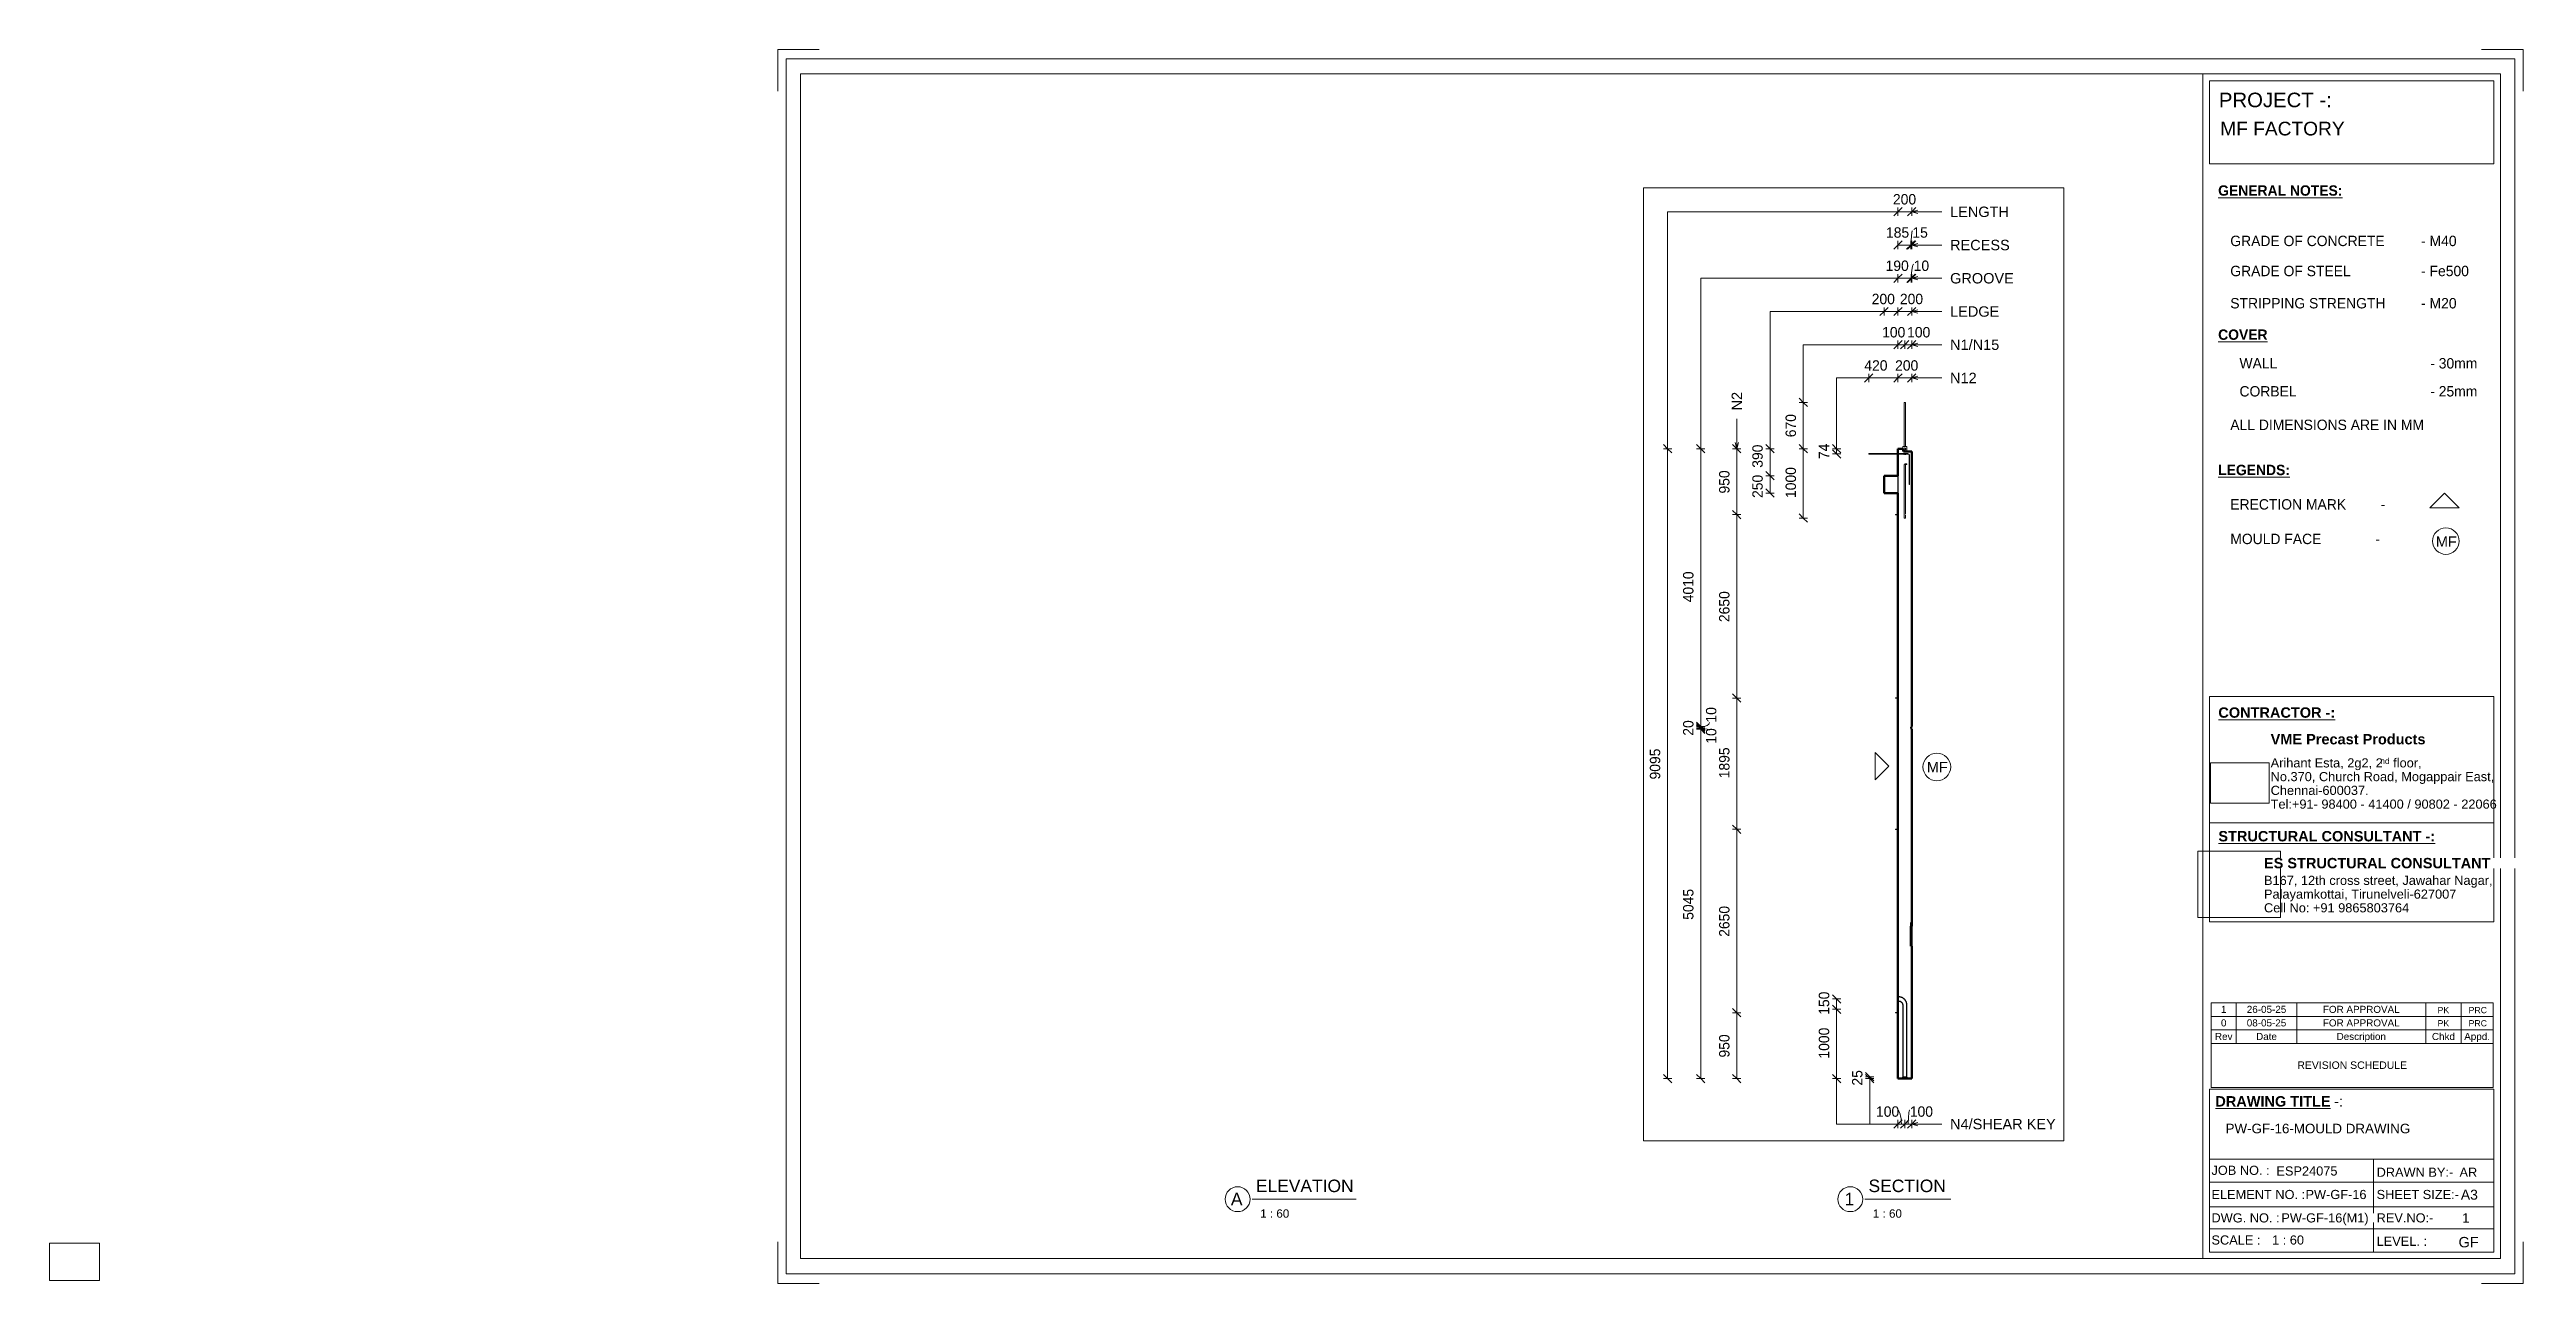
# Paper-space layout 'Layout1' of a CAD drawing. Header units: millimetres. Extents: x 0 to 596, y -1 to 296.
# The model-space entities are those that its viewports show. They can reach past a viewport. Long polylines and large blocks are cut down to what shows.
import ezdxf

# ---------------------------------------------------------------- set-up
doc = ezdxf.new("R2010")
doc.units = ezdxf.units.MM
doc.linetypes.add('Dash', pattern=[6.36, 3.18, -3.18])
for name, color, linetype, lineweight in [('A-ANNO-DIMS', 211, 'Continuous', 9), ('A-ANNO-DIMS-60', 211, 'Continuous', 9), ('A-DETL-MBND', 5, 'Continuous', 18), ('A-DETL-THIN', 151, 'Continuous', 18), ('A-GENM', 13, 'Continuous', 18), ('A-WALL', 113, 'Continuous', 25), ('A-WALL-HDLN', 110, 'Dash', 25), ('G-ANNO-SCHD', 231, 'Continuous', 9), ('G-ANNO-TEXT', 231, 'Continuous', 9), ('G-ANNO-TTLB', 6, 'Continuous', 9), ('G-ANNO-TTLB-MEDM', 33, 'Continuous', 9), ('G-ANNO-TTLB-THIN', 151, 'Continuous', 9), ('S-BEAM', 12, 'Continuous', 18), ('S-RBAR', 171, 'Continuous', 18)]:
    doc.layers.add(name, color=color, linetype=linetype, lineweight=lineweight)
doc.layers.add('G-ANNO-NPLT', color=191, linetype='Continuous')
doc.styles.add('Arial_1', font='arial.ttf', dxfattribs={"height": 150})
doc.styles.add('Arial_10', font='arial.ttf', dxfattribs={"height": 2.3})
doc.styles.add('Arial_11', font='arial.ttf', dxfattribs={"height": 1.8})
doc.styles.add('Arial_12', font='arial.ttf', dxfattribs={"height": 1.7})
doc.styles.add('Arial_13', font='arial.ttf', dxfattribs={"height": 2})
doc.styles.add('Arial_14', font='arial.ttf', dxfattribs={"height": 3})
doc.styles.add('Arial_15', font='arial.ttf', dxfattribs={"height": 1.5})
doc.styles.add('Arial_3', font='arial.ttf', dxfattribs={"height": 3.5})
doc.styles.add('Arial_4', font='arial.ttf', dxfattribs={"height": 2.2})
doc.styles.add('Arial_5', font='arial.ttf', dxfattribs={"height": 2.4})
doc.styles.add('Arial_6', font='arial.ttf', dxfattribs={"height": 2.5})
doc.styles.add('Arial_7', font='arial.ttf', dxfattribs={"height": 1.42976})
doc.styles.add('Arial_8', font='arial.ttf', dxfattribs={"height": 2.25})
doc.styles.add('Arial_9', font='arial.ttf', dxfattribs={"height": 3.3})
doc.styles.add('Arial_B', font='arialbd.ttf', dxfattribs={"height": 2.5})
doc.styles.add('Nirmala UI Semilight', font='NirmalaS.ttf', dxfattribs={"height": 150})
doc.styles.add('Nirmala UI Semilight_1', font='NirmalaS.ttf', dxfattribs={"height": 2.5})
doc.styles.add('Nirmala UI Semilight_B', font='', dxfattribs={"height": 2.5})
doc.styles.get('Nirmala UI Semilight_B').set_extended_font_data('Nirmala UI Semilight', bold=True)
doc.dimstyles.new('Arrow_Filled_-_2_5_NI_UI', dxfattribs={"dimscale": 304.8, "dimtxt": 157.104592, "dimasz": 0.393701, "dimexe": 0.19685, "dimexo": 0.0625, "dimgap": 0.19685, "dimtad": 1, "dimdec": 4, "dimzin": 0, "dimdsep": 46, "dimtxsty": 'Nirmala UI Semilight', "dimblk1": 'OBLIQUE', "dimblk2": 'OBLIQUE', "dimsah": 1, "dimcen": 0.09, "dimazin": 0, "dimtfac": 1, "dimtdec": 4, "dimtix": 1, "dimtmove": 2, "dimatfit": 3, "dimfxl": 0.19685, "dimfxlon": 1, "dimtvp": 1, "dimtolj": 1, "dimtzin": 0, "dimarcsym": 2})
doc.dimstyles.new('Arrow_Filled_-_2_5_NI_UI_1', dxfattribs={"dimscale": 304.8, "dimtxt": 157.104592, "dimasz": 0.393701, "dimexe": 0.19685, "dimexo": 0.0625, "dimgap": 0.19685, "dimtad": 1, "dimdec": 4, "dimzin": 0, "dimdsep": 46, "dimtxsty": 'Nirmala UI Semilight', "dimblk1": 'OBLIQUE', "dimblk2": 'OBLIQUE', "dimsah": 1, "dimcen": 0.09, "dimazin": 0, "dimtfac": 1, "dimtdec": 4, "dimtix": 1, "dimtmove": 0, "dimatfit": 3, "dimfxl": 0.19685, "dimfxlon": 1, "dimtvp": 1, "dimtolj": 1, "dimtzin": 0, "dimarcsym": 2})
doc.dimstyles.new('Arrow_Filled_-_2_5_NI_UI_2', dxfattribs={"dimscale": 304.8, "dimtxt": 157.104592, "dimasz": 0.393701, "dimexe": 0.19685, "dimexo": 0.0625, "dimgap": 0.19685, "dimtad": 1, "dimdec": 4, "dimzin": 0, "dimdsep": 46, "dimtxsty": 'Nirmala UI Semilight', "dimblk1": 'OBLIQUE', "dimblk2": 'OBLIQUE', "dimsah": 1, "dimcen": 0.09, "dimazin": 0, "dimtfac": 1, "dimtdec": 4, "dimtix": 1, "dimtmove": 1, "dimatfit": 3, "dimfxl": 0.19685, "dimfxlon": 1, "dimtvp": 1, "dimtolj": 1, "dimtzin": 0, "dimarcsym": 2})
picture_1 = doc.add_image_def('image1.jpg', size_in_pixel=(996, 686))
picture_2 = doc.add_image_def('image2.jpg', size_in_pixel=(1600, 1280))

psp = doc.layouts.get("Layout1")

msp = doc.modelspace()

# ---------------------------------------------------------------- texts
at = {"layer": 'G-ANNO-TEXT', "color": 7, "char_height": 150, "attachment_point": 1, "style": 'Arial_1'}
for s, insert, width in [('LENGTH', (2543.96837, 11197.15425), 1029.36675), ('RECESS', (2543.96837, 10717.15425), 1038.987), ('GROOVE', (2543.96837, 10237.15425), 1111.138875), ('LEDGE', (2543.96837, 9757.15425), 856.20225), ('N1/N15', (2543.96837, 9277.15425), 856.20225), ('N12', (2543.96837, 8797.15425), 461.772), ('MF', (2208.18903, 3177.85932), 360.759375), ('N4/SHEAR KEY', (2543.96837, -1977.19913), 1842.277875)]:
    msp.add_mtext(s, dxfattribs=dict(at, insert=insert, width=width))
at = {"layer": 'G-ANNO-TEXT', "color": 7, "insert": (-610.37333, 8253.28955), "char_height": 150, "width": 322.278375, "attachment_point": 1, "rotation": 90, "style": 'Arial_1'}
msp.add_mtext('N2', dxfattribs=at)

# ---------------------------------------------------------------- blocks, each defined once
blk = doc.blocks.new('ES-Landscape-A3 - ES-Landscape-A3-502445-PW-GF-16-MOULD DRAWING')
at = {"layer": 'G-ANNO-TTLB'}
for p, q in [((175.24, 296.27), (185.24, 296.27)), ((175.24, 296.27), (175.24, 286.27)), ((595.24, 296.27), (585.24, 296.27)), ((595.24, 296.27), (595.24, 286.27)), ((519.77, 140.54), (588.2, 140.54)), ((519.77, 86.33), (519.77, 140.54)), ((588.2, 86.33), (588.2, 140.54)), ((519.77, 110.14), (588.2, 110.14)), ((519.77, 6.78), (519.77, 46.03)), ((588.2, 6.78), (588.2, 46.03)), ((559.23, 29.2), (559.23, 6.78)), ((175.24, -0.73), (175.24, 9.27)), ((595.24, -0.73), (595.24, 9.27)), ((175.24, -0.73), (185.24, -0.73)), ((595.24, -0.73), (585.24, -0.73))]:
    blk.add_line(p, q, dxfattribs=at)
at = {"layer": 'G-ANNO-TTLB-MEDM'}
for p, q in [((180.73, 290.44), (180.73, 5.31)), ((180.73, 290.44), (589.79, 290.44)), ((518.17, 290.44), (518.17, 5.31)), ((519.77, 268.77), (519.77, 288.77)), ((519.77, 288.77), (588.2, 288.77)), ((588.2, 288.77), (588.2, 268.77)), ((589.79, 290.44), (589.79, 5.31)), ((588.2, 268.77), (519.77, 268.77)), ((519.77, 86.33), (588.2, 86.33)), ((519.77, 6.78), (588.2, 6.78)), ((180.73, 5.31), (589.79, 5.31))]:
    blk.add_line(p, q, dxfattribs=at)
at = {"layer": 'G-ANNO-TTLB-THIN'}
for p, q in [((177.29, 294.03), (177.29, 1.56)), ((593.23, 294.03), (177.29, 294.03)), ((593.23, 1.56), (593.23, 294.03)), ((519.77, 46.03), (588.2, 46.03)), ((519.77, 29.2), (588.2, 29.2)), ((519.77, 23.64), (588.2, 23.64)), ((519.77, 17.68), (588.2, 17.68)), ((519.77, 12.43), (588.2, 12.43)), ((177.29, 1.56), (593.23, 1.56))]:
    blk.add_line(p, q, dxfattribs=at)
at = {"layer": 'G-ANNO-TTLB', "insert": (534.5, 131.53), "char_height": 2.5, "width": 45.135, "attachment_point": 1, "style": 'Arial_B', "bg_fill": 3, "box_fill_scale": 0, "bg_fill_color": 256, "bg_fill_true_color": 3254780160, "bg_fill_transparency": 256}
blk.add_mtext('VME Precast Products', dxfattribs=at)
at = {"layer": 'G-ANNO-TTLB', "attachment_point": 1}
for s, insert, char_height, width, style in [('Arihant Esta, 2g2, 2', (534.5, 125.68), 2.2, 31.9873, 'Arial_4'), ('nd', (560.89, 125.72), 1.43, 2.7257, 'Arial_7'), (' floor,', (563.14, 125.68), 2.2, 9.1392, 'Arial_4'), ('No.370, Church Road, Mogappair East,', (534.5, 122.37), 2.2, 63.4135, 'Arial_4'), ('Tel:+91- 98400 - 41400 / 90802 - 22066 ', (534.5, 115.75), 2.2, 65.2574, 'Arial_4'), ('Chennai-600037.', (534.5, 119.06), 2.2, 27.6582, 'Arial_4'), ('Cell No: +91 9865803764', (532.9, 90.79), 2.2, 41.0464, 'Arial_4'), ('Palayamkottai, Tirunelveli-627007', (532.9, 94.09), 2.2, 54.4346, 'Arial_4'), ('JOB NO. :', (520.26, 27.61), 2.2, 16.5949, 'Arial_4'), ('DRAWN BY:-', (560, 27.14), 2.2, 21.7257, 'Arial_4'), ('ELEMENT NO. :', (520.26, 21.79), 2.2, 26.5359, 'Arial_4'), ('SHEET SIZE:-', (560, 21.79), 2.2, 23.2489, 'Arial_4'), ('DWG. NO. :', (520.26, 16.16), 2.2, 19.481, 'Arial_4'), ('REV.NO:-', (560, 16.16), 2.2, 16.0338, 'Arial_4'), ('SCALE :', (520.26, 10.84), 2.2, 13.8692, 'Arial_4'), ('LEVEL. :', (560, 10.53), 2.2, 14.3502, 'Arial_4')]:
    blk.add_mtext(s, dxfattribs=dict(at, insert=insert, char_height=char_height, width=width, style=style))
at = {"layer": 'G-ANNO-TTLB'}
image = blk.add_image(picture_1, insert=(520, 114.84), size_in_units=(14.11, 9.72), dxfattribs=at)
image.dxf.flags = 7
image = blk.add_image(picture_2, insert=(516.95, 87.39), size_in_units=(19.92, 15.93), dxfattribs=at)
image.dxf.flags = 7
at = {"layer": 'G-ANNO-TTLB', "attachment_point": 1, "bg_fill": 3, "box_fill_scale": 0, "bg_fill_color": 256, "bg_fill_true_color": 3254780160, "bg_fill_transparency": 256}
for s, insert, char_height, width, style in [('PROJECT -:', (522.05, 285.89), 3.5, 33.3502, 'Arial_3'), ('\\LCONTRACTOR -:', (521.92, 137.94), 2.5, 33.9114, 'Arial_B'), ('\\LSTRUCTURAL CONSULTANT -:', (521.92, 108.18), 2.5, 62.8523, 'Arial_B'), ('ES STRUCTURAL CONSULTANT', (532.9, 101.7), 2.5, 65.6582, 'Arial_B'), ('\\LDRAWING TITLE', (521.19, 44.36), 2.5, 33.4304, 'Arial_B'), ('A3', (580.27, 21.84), 2.4, 4.9705, 'Arial_5')]:
    blk.add_mtext(s, dxfattribs=dict(at, insert=insert, char_height=char_height, width=width, style=style))
at = {"layer": 'G-ANNO-TTLB', "insert": (532.9, 97.4), "char_height": 2.2, "width": 65.1772, "attachment_point": 1, "style": 'Arial_4'}
blk.add_mtext('B167, 12th cross street, Jawahar Nagar,', dxfattribs=at)
at = {"layer": 'G-ANNO-TTLB', "insert": (548.78, 44.36), "char_height": 2.5, "width": 1.2025, "attachment_point": 1, "style": 'Arial_B', "bg_fill": 3, "box_fill_scale": 0, "bg_fill_color": 256, "bg_fill_true_color": 3254780160, "bg_fill_transparency": 256}
blk.add_mtext('\\fArial|b1|i0|c0|p34|; ', dxfattribs=at)
at = {"layer": 'G-ANNO-TTLB', "insert": (549.77, 44.36), "char_height": 2.5, "width": 2.6456, "attachment_point": 1, "style": 'Arial_6', "bg_fill": 3, "box_fill_scale": 0, "bg_fill_color": 256, "bg_fill_true_color": 3254780160, "bg_fill_transparency": 256}
blk.add_mtext('-:', dxfattribs=at)
blk = doc.blocks.new('Viewport - M_View Title-1040-PW-GF-16-MOULD DRAWING')
at = {"layer": 'G-ANNO-TTLB'}
for start, end in [(360, 180), (180, 0)]:
    blk.add_arc((-3.5, 0), 3, start, end, dxfattribs=at)
blk = doc.blocks.new('RR spread anchor face based - RR-SA-7_5-260-1726841-Elevation Right')
at = {"layer": 'A-GENM'}
for p, q in [((12986.42, 7732.84), (12983.92, 7727.84)), ((12983.92, 7727.84), (12983.92, 7700)), ((13041.42, 7732.84), (12986.42, 7732.84)), ((13043.92, 7727.84), (13041.42, 7732.84)), ((13043.92, 7660), (13043.92, 7727.84)), ((13000.92, 7695.34), (13000.92, 7699.34)), ((13026.92, 7699.34), (13026.92, 7695.34)), ((13043.92, 7482.93), (13013.92, 7482.93)), ((13013.92, 7482.93), (13013.92, 7472.84)), ((13043.92, 7472.84), (13043.92, 7482.93)), ((13013.92, 7472.84), (13043.92, 7472.84))]:
    blk.add_line(p, q, dxfattribs=at)
for centre, start, end in [((13013.92, 7699.34), 0, 180), ((13013.92, 7695.34), 180, 0)]:
    blk.add_arc(centre, 13, start, end, dxfattribs=at)
blk = doc.blocks.new('RR spread anchor face based - RR-SA-1_4-160-1726851-Elevation Right')
at = {"layer": 'A-GENM'}
for p, q in [((12878.86, 6753), (12883.86, 6753)), ((12878.86, 6753), (12878.86, 6747)), ((12883.86, 6753), (12913.92, 6753)), ((12883.86, 6753), (12883.86, 6747)), ((12883.86, 6747), (12878.86, 6747)), ((12913.92, 6747), (12883.86, 6747))]:
    blk.add_line(p, q, dxfattribs=at)
blk = doc.blocks.new('DIMBLOCK76-Elevation Right')
at = {"layer": 'A-ANNO-DIMS-60'}
for p, q in [((1790.35, -2052.2), (1850.35, -1992.2)), ((1790.35, -2052.2), (1790.35, -1992.2)), ((1890.35, -2052.2), (1950.35, -1992.2)), ((1890.35, -2052.2), (1890.35, -1992.2)), ((1790.35, -2052.2), (1730.35, -2112.2)), ((1790.35, -2052.2), (1890.35, -2052.2)), ((1790.35, -2052.2), (1790.35, -2112.2)), ((1890.35, -2052.2), (1830.35, -2112.2)), ((1890.35, -2052.2), (1890.35, -2112.2))]:
    blk.add_line(p, q, dxfattribs=at)
blk.add_ellipse((1782.98, -2052.2), major_axis=(0, 202.82), ratio=0.282866, start_param=4.712389, end_param=6.283185, dxfattribs=at)
at = {"layer": 'A-ANNO-DIMS-60', "color": 0, "insert": (1474.49, -1796.5), "char_height": 150, "width": 370.1955, "attachment_point": 1, "line_spacing_factor": 1.142579, "style": 'Nirmala UI Semilight'}
blk.add_mtext('100', dxfattribs=at)
blk = doc.blocks.new('_Oblique')
at = {"color": 0, "linetype": 'ByBlock', "lineweight": -2}
blk.add_line((-0.5, -0.5), (0.5, 0.5), dxfattribs=at)
blk = doc.blocks.new('DIMBLOCK77-Elevation Right')
at = {"layer": 'A-ANNO-DIMS-60'}
for p, q in [((1890.35, -2052.2), (1950.35, -1992.2)), ((1890.35, -2052.2), (1890.35, -1992.2)), ((1990.35, -2052.2), (2050.35, -1992.2)), ((1990.35, -2052.2), (1990.35, -1992.2)), ((1890.35, -2052.2), (1830.35, -2112.2)), ((1890.35, -2052.2), (1990.35, -2052.2)), ((1890.35, -2052.2), (1890.35, -2112.2)), ((1990.35, -2052.2), (1930.35, -2112.2)), ((1990.35, -2052.2), (1990.35, -2112.2))]:
    blk.add_line(p, q, dxfattribs=at)
blk.add_ellipse((1962.8, -2052.2), major_axis=(0, 202.82), ratio=0.11068, start_param=0, end_param=1.570796, dxfattribs=at)
at = {"layer": 'A-ANNO-DIMS-60', "color": 0, "insert": (1962.8, -1796.5), "char_height": 150, "width": 370.1955, "attachment_point": 1, "line_spacing_factor": 1.142579, "style": 'Nirmala UI Semilight'}
blk.add_mtext('100', dxfattribs=at)
blk = doc.blocks.new('DIMBLOCK78-Elevation Right')
at = {"layer": 'A-ANNO-DIMS-60'}
for p, q in [((1384.43, -1370), (1324.43, -1310)), ((1384.43, -1395), (1324.43, -1335)), ((1384.43, -1370), (1324.43, -1370)), ((1384.43, -1395), (1384.43, -1370)), ((1384.43, -1370), (1444.43, -1430)), ((1384.43, -1370), (1444.43, -1370)), ((1384.43, -1395), (1324.43, -1395)), ((1384.43, -1395), (1444.43, -1455)), ((1384.43, -1395), (1444.43, -1395))]:
    blk.add_line(p, q, dxfattribs=at)
at = {"layer": 'A-ANNO-DIMS-60', "color": 0, "insert": (1128.72, -1496.76), "char_height": 150, "width": 274.2189, "attachment_point": 1, "rotation": 90, "line_spacing_factor": 1.142579, "style": 'Nirmala UI Semilight'}
blk.add_mtext('25', dxfattribs=at)
blk = doc.blocks.new('DIMBLOCK79-Elevation Right')
at = {"layer": 'A-ANNO-DIMS-60'}
for p, q in [((904.43, -395), (844.43, -335)), ((904.43, -395), (844.43, -395)), ((904.43, -1395), (904.43, -395)), ((904.43, -395), (964.43, -455)), ((904.43, -395), (964.43, -395)), ((904.43, -1395), (844.43, -1335)), ((904.43, -1395), (844.43, -1395)), ((904.43, -1395), (964.43, -1455)), ((904.43, -1395), (964.43, -1395))]:
    blk.add_line(p, q, dxfattribs=at)
at = {"layer": 'A-ANNO-DIMS-60', "color": 0, "insert": (648.72, -1106.38), "char_height": 150, "width": 507.305, "attachment_point": 1, "rotation": 90, "line_spacing_factor": 1.142579, "style": 'Nirmala UI Semilight'}
blk.add_mtext('1000', dxfattribs=at)
blk = doc.blocks.new('DIMBLOCK80-Elevation Right')
at = {"layer": 'A-ANNO-DIMS-60'}
for p, q in [((904.43, -245), (844.43, -185)), ((904.43, -245), (844.43, -245)), ((904.43, -395), (904.43, -245)), ((904.43, -245), (964.43, -305)), ((904.43, -245), (964.43, -245)), ((904.43, -395), (844.43, -335)), ((904.43, -395), (844.43, -395)), ((904.43, -395), (964.43, -455)), ((904.43, -395), (964.43, -395))]:
    blk.add_line(p, q, dxfattribs=at)
at = {"layer": 'A-ANNO-DIMS-60', "color": 0, "insert": (648.72, -474.25), "char_height": 150, "width": 370.1955, "attachment_point": 1, "rotation": 90, "line_spacing_factor": 1.142579, "style": 'Nirmala UI Semilight'}
blk.add_mtext('150', dxfattribs=at)
blk = doc.blocks.new('DIMBLOCK81-Elevation Right')
at = {"layer": 'A-ANNO-DIMS-60'}
for p, q in [((1370.35, 8722.38), (1430.35, 8782.38)), ((1370.35, 8722.38), (1370.35, 8782.38)), ((1790.35, 8722.38), (1850.35, 8782.38)), ((1790.35, 8722.38), (1790.35, 8782.38)), ((1370.35, 8722.38), (1310.35, 8662.38)), ((1370.35, 8722.38), (1790.35, 8722.38)), ((1370.35, 8722.38), (1370.35, 8662.38)), ((1790.35, 8722.38), (1730.35, 8662.38)), ((1790.35, 8722.38), (1790.35, 8662.38))]:
    blk.add_line(p, q, dxfattribs=at)
at = {"layer": 'A-ANNO-DIMS-60', "color": 0, "insert": (1305.96, 8978.08), "char_height": 150, "width": 414.7561, "attachment_point": 1, "line_spacing_factor": 1.142579, "style": 'Nirmala UI Semilight'}
blk.add_mtext('420', dxfattribs=at)
blk = doc.blocks.new('DIMBLOCK82-Elevation Right')
at = {"layer": 'A-ANNO-DIMS-60'}
for p, q in [((1790.35, 8722.38), (1850.35, 8782.38)), ((1790.35, 8722.38), (1790.35, 8782.38)), ((1990.35, 8722.38), (2050.35, 8782.38)), ((1990.35, 8722.38), (1990.35, 8782.38)), ((1790.35, 8722.38), (1730.35, 8662.38)), ((1790.35, 8722.38), (1990.35, 8722.38)), ((1790.35, 8722.38), (1790.35, 8662.38)), ((1990.35, 8722.38), (1930.35, 8662.38)), ((1990.35, 8722.38), (1990.35, 8662.38))]:
    blk.add_line(p, q, dxfattribs=at)
at = {"layer": 'A-ANNO-DIMS-60', "color": 0, "insert": (1750.28, 8978.08), "char_height": 150, "width": 411.3284, "attachment_point": 1, "line_spacing_factor": 1.142579, "style": 'Nirmala UI Semilight'}
blk.add_mtext('200', dxfattribs=at)
blk = doc.blocks.new('DIMBLOCK83-Elevation Right')
at = {"layer": 'A-ANNO-DIMS-60'}
for p, q in [((1790.35, 9202.38), (1850.35, 9262.38)), ((1790.35, 9202.38), (1790.35, 9262.38)), ((1890.35, 9202.38), (1950.35, 9262.38)), ((1890.35, 9202.38), (1890.35, 9262.38)), ((1790.35, 9202.38), (1730.35, 9142.38)), ((1790.35, 9202.38), (1890.35, 9202.38)), ((1790.35, 9202.38), (1790.35, 9142.38)), ((1890.35, 9202.38), (1830.35, 9142.38)), ((1890.35, 9202.38), (1890.35, 9142.38))]:
    blk.add_line(p, q, dxfattribs=at)
at = {"layer": 'A-ANNO-DIMS-60', "color": 0, "insert": (1562.82, 9458.08), "char_height": 150, "width": 370.1955, "attachment_point": 1, "line_spacing_factor": 1.142579, "style": 'Nirmala UI Semilight'}
blk.add_mtext('100', dxfattribs=at)
blk = doc.blocks.new('DIMBLOCK84-Elevation Right')
at = {"layer": 'A-ANNO-DIMS-60'}
for p, q in [((1890.35, 9202.38), (1950.35, 9262.38)), ((1890.35, 9202.38), (1890.35, 9262.38)), ((1990.35, 9202.38), (2050.35, 9262.38)), ((1990.35, 9202.38), (1990.35, 9262.38)), ((1890.35, 9202.38), (1830.35, 9142.38)), ((1890.35, 9202.38), (1990.35, 9202.38)), ((1890.35, 9202.38), (1890.35, 9142.38)), ((1990.35, 9202.38), (1930.35, 9142.38)), ((1990.35, 9202.38), (1990.35, 9142.38))]:
    blk.add_line(p, q, dxfattribs=at)
at = {"layer": 'A-ANNO-DIMS-60', "color": 0, "insert": (1923.6, 9458.08), "char_height": 150, "width": 370.1955, "attachment_point": 1, "line_spacing_factor": 1.142579, "style": 'Nirmala UI Semilight'}
blk.add_mtext('100', dxfattribs=at)
blk = doc.blocks.new('DIMBLOCK85-Elevation Right')
at = {"layer": 'A-ANNO-DIMS-60'}
for p, q in [((904.43, 7700), (844.43, 7760)), ((904.43, 7700), (844.43, 7700)), ((904.43, 7700), (904.43, 7626)), ((904.43, 7700), (964.43, 7640)), ((904.43, 7700), (964.43, 7700)), ((904.43, 7626), (844.43, 7686)), ((904.43, 7626), (844.43, 7626)), ((904.43, 7626), (964.43, 7566)), ((904.43, 7626), (964.43, 7626))]:
    blk.add_line(p, q, dxfattribs=at)
at = {"layer": 'A-ANNO-DIMS-60', "color": 0, "insert": (648.72, 7550.17), "char_height": 150, "width": 270.7912, "attachment_point": 1, "rotation": 90, "line_spacing_factor": 1.142579, "style": 'Nirmala UI Semilight'}
blk.add_mtext('74', dxfattribs=at)
blk = doc.blocks.new('DIMBLOCK86-Elevation Right')
at = {"layer": 'A-ANNO-DIMS-60'}
for p, q in [((424.43, 8370), (364.43, 8430)), ((424.43, 8370), (364.43, 8370)), ((424.43, 8370), (424.43, 7700)), ((424.43, 8370), (484.43, 8310)), ((424.43, 8370), (484.43, 8370)), ((424.43, 7700), (364.43, 7760)), ((424.43, 7700), (364.43, 7700)), ((424.43, 7700), (484.43, 7640)), ((424.43, 7700), (484.43, 7700))]:
    blk.add_line(p, q, dxfattribs=at)
at = {"layer": 'A-ANNO-DIMS-60', "color": 0, "insert": (168.72, 7866.47), "char_height": 150, "width": 404.4729, "attachment_point": 1, "rotation": 90, "line_spacing_factor": 1.142579, "style": 'Nirmala UI Semilight'}
blk.add_mtext('670', dxfattribs=at)
blk = doc.blocks.new('DIMBLOCK87-Elevation Right')
at = {"layer": 'A-ANNO-DIMS-60'}
for p, q in [((424.43, 7700), (364.43, 7760)), ((424.43, 7700), (364.43, 7700)), ((424.43, 7700), (424.43, 6700)), ((424.43, 7700), (484.43, 7640)), ((424.43, 7700), (484.43, 7700)), ((424.43, 6700), (364.43, 6760)), ((424.43, 6700), (364.43, 6700)), ((424.43, 6700), (484.43, 6640)), ((424.43, 6700), (484.43, 6700))]:
    blk.add_line(p, q, dxfattribs=at)
at = {"layer": 'A-ANNO-DIMS-60', "color": 0, "insert": (168.72, 6988.62), "char_height": 150, "width": 507.305, "attachment_point": 1, "rotation": 90, "line_spacing_factor": 1.142579, "style": 'Nirmala UI Semilight'}
blk.add_mtext('1000', dxfattribs=at)
blk = doc.blocks.new('DIMBLOCK88-Elevation Right')
at = {"layer": 'A-ANNO-DIMS-60'}
for p, q in [((1590.29, 9682.38), (1650.29, 9742.38)), ((1590.29, 9682.38), (1590.29, 9742.38)), ((1790.35, 9682.38), (1850.35, 9742.38)), ((1790.35, 9682.38), (1790.35, 9742.38)), ((1590.29, 9682.38), (1530.29, 9622.38)), ((1590.29, 9682.38), (1790.35, 9682.38)), ((1590.29, 9682.38), (1590.29, 9622.38)), ((1790.35, 9682.38), (1730.35, 9622.38)), ((1790.35, 9682.38), (1790.35, 9622.38))]:
    blk.add_line(p, q, dxfattribs=at)
at = {"layer": 'A-ANNO-DIMS-60', "color": 0, "insert": (1412.63, 9938.08), "char_height": 150, "width": 411.3284, "attachment_point": 1, "line_spacing_factor": 1.142579, "style": 'Nirmala UI Semilight'}
blk.add_mtext('200', dxfattribs=at)
blk = doc.blocks.new('DIMBLOCK89-Elevation Right')
at = {"layer": 'A-ANNO-DIMS-60'}
for p, q in [((1790.35, 9682.38), (1850.35, 9742.38)), ((1790.35, 9682.38), (1790.35, 9742.38)), ((1990.35, 9682.38), (2050.35, 9742.38)), ((1990.35, 9682.38), (1990.35, 9742.38)), ((1790.35, 9682.38), (1730.35, 9622.38)), ((1790.35, 9682.38), (1990.35, 9682.38)), ((1790.35, 9682.38), (1790.35, 9622.38)), ((1990.35, 9682.38), (1930.35, 9622.38)), ((1990.35, 9682.38), (1990.35, 9622.38))]:
    blk.add_line(p, q, dxfattribs=at)
at = {"layer": 'A-ANNO-DIMS-60', "color": 0, "insert": (1819.48, 9938.08), "char_height": 150, "width": 411.3284, "attachment_point": 1, "line_spacing_factor": 1.142579, "style": 'Nirmala UI Semilight'}
blk.add_mtext('200', dxfattribs=at)
blk = doc.blocks.new('DIMBLOCK90-Elevation Right')
at = {"layer": 'A-ANNO-DIMS-60'}
for p, q in [((1790.35, 10162.38), (1850.35, 10222.38)), ((1790.35, 10162.38), (1790.35, 10222.38)), ((1980.29, 10162.38), (2040.29, 10222.38)), ((1980.29, 10162.38), (1980.29, 10222.38)), ((1790.35, 10162.38), (1730.35, 10102.38)), ((1790.35, 10162.38), (1980.29, 10162.38)), ((1790.35, 10162.38), (1790.35, 10102.38)), ((1980.29, 10162.38), (1920.29, 10102.38)), ((1980.29, 10162.38), (1980.29, 10102.38))]:
    blk.add_line(p, q, dxfattribs=at)
at = {"layer": 'A-ANNO-DIMS-60', "color": 0, "insert": (1612.74, 10418.08), "char_height": 150, "width": 370.1955, "attachment_point": 1, "line_spacing_factor": 1.142579, "style": 'Nirmala UI Semilight'}
blk.add_mtext('190', dxfattribs=at)
blk = doc.blocks.new('DIMBLOCK91-Elevation Right')
at = {"layer": 'A-ANNO-DIMS-60'}
for p, q in [((1980.29, 10162.38), (2040.29, 10222.38)), ((1980.29, 10162.38), (1980.29, 10222.38)), ((1990.35, 10162.38), (2050.35, 10222.38)), ((1990.35, 10162.38), (1990.35, 10222.38)), ((1980.29, 10162.38), (1920.29, 10102.38)), ((1990.35, 10162.38), (1930.35, 10102.38)), ((1980.29, 10162.38), (1990.35, 10162.38)), ((1980.29, 10162.38), (1980.29, 10102.38)), ((1990.35, 10162.38), (1990.35, 10102.38))]:
    blk.add_line(p, q, dxfattribs=at)
blk.add_ellipse((2018.5, 10162.38), major_axis=(0, 202.82), ratio=0.163561, start_param=0, end_param=1.570796, dxfattribs=at)
at = {"layer": 'A-ANNO-DIMS-60', "color": 0, "insert": (2018.5, 10418.08), "char_height": 150, "width": 233.0861, "attachment_point": 1, "line_spacing_factor": 1.142579, "style": 'Nirmala UI Semilight'}
blk.add_mtext('10', dxfattribs=at)
blk = doc.blocks.new('DIMBLOCK92-Elevation Right')
at = {"layer": 'A-ANNO-DIMS-60'}
for p, q in [((1790.35, 10642.38), (1850.35, 10702.38)), ((1790.35, 10642.38), (1790.35, 10702.38)), ((1975.24, 10642.38), (2035.24, 10702.38)), ((1975.24, 10642.38), (1975.24, 10702.38)), ((1790.35, 10642.38), (1730.35, 10582.38)), ((1790.35, 10642.38), (1975.24, 10642.38)), ((1790.35, 10642.38), (1790.35, 10582.38)), ((1975.24, 10642.38), (1915.24, 10582.38)), ((1975.24, 10642.38), (1975.24, 10582.38))]:
    blk.add_line(p, q, dxfattribs=at)
at = {"layer": 'A-ANNO-DIMS-60', "color": 0, "insert": (1618.7, 10898.08), "char_height": 150, "width": 370.1955, "attachment_point": 1, "line_spacing_factor": 1.142579, "style": 'Nirmala UI Semilight'}
blk.add_mtext('185', dxfattribs=at)
blk = doc.blocks.new('DIMBLOCK93-Elevation Right')
at = {"layer": 'A-ANNO-DIMS-60'}
for p, q in [((1975.24, 10642.38), (2035.24, 10702.38)), ((1975.24, 10642.38), (1975.24, 10702.38)), ((1990.35, 10642.38), (2050.35, 10702.38)), ((1990.35, 10642.38), (1990.35, 10702.38)), ((1975.24, 10642.38), (1915.24, 10582.38)), ((1990.35, 10642.38), (1930.35, 10582.38)), ((1975.24, 10642.38), (1990.35, 10642.38)), ((1975.24, 10642.38), (1975.24, 10582.38)), ((1990.35, 10642.38), (1990.35, 10582.38))]:
    blk.add_line(p, q, dxfattribs=at)
blk.add_ellipse((1999.73, 10642.38), major_axis=(0, 202.82), ratio=0.083508, start_param=0, end_param=1.570796, dxfattribs=at)
at = {"layer": 'A-ANNO-DIMS-60', "color": 0, "insert": (1999.73, 10898.08), "char_height": 150, "width": 233.0861, "attachment_point": 1, "line_spacing_factor": 1.142579, "style": 'Nirmala UI Semilight'}
blk.add_mtext('15', dxfattribs=at)
blk = doc.blocks.new('DIMBLOCK94-Elevation Right')
at = {"layer": 'A-ANNO-DIMS-60'}
for p, q in [((1790.35, 11122.38), (1850.35, 11182.38)), ((1790.35, 11122.38), (1790.35, 11182.38)), ((1990.35, 11122.38), (2050.35, 11182.38)), ((1990.35, 11122.38), (1990.35, 11182.38)), ((1790.35, 11122.38), (1730.35, 11062.38)), ((1790.35, 11122.38), (1990.35, 11122.38)), ((1790.35, 11122.38), (1790.35, 11062.38)), ((1990.35, 11122.38), (1930.35, 11062.38)), ((1990.35, 11122.38), (1990.35, 11062.38))]:
    blk.add_line(p, q, dxfattribs=at)
at = {"layer": 'A-ANNO-DIMS-60', "color": 0, "insert": (1718.97, 11378.08), "char_height": 150, "width": 411.3284, "attachment_point": 1, "line_spacing_factor": 1.142579, "style": 'Nirmala UI Semilight'}
blk.add_mtext('200', dxfattribs=at)
blk = doc.blocks.new('DIMBLOCK95-Elevation Right')
at = {"layer": 'A-ANNO-DIMS-60'}
for p, q in [((-55.57, 7700), (-115.57, 7760)), ((-55.57, 7700), (-115.57, 7700)), ((-55.57, 7700), (-55.57, 7310)), ((-55.57, 7700), (4.43, 7640)), ((-55.57, 7700), (4.43, 7700)), ((-55.57, 7310), (-115.57, 7370)), ((-55.57, 7310), (-115.57, 7310)), ((-55.57, 7310), (4.43, 7250)), ((-55.57, 7310), (4.43, 7310))]:
    blk.add_line(p, q, dxfattribs=at)
at = {"layer": 'A-ANNO-DIMS-60', "color": 0, "insert": (-311.28, 7425.67), "char_height": 150, "width": 411.3284, "attachment_point": 1, "rotation": 90, "line_spacing_factor": 1.142579, "style": 'Nirmala UI Semilight'}
blk.add_mtext('390', dxfattribs=at)
blk = doc.blocks.new('DIMBLOCK96-Elevation Right')
at = {"layer": 'A-ANNO-DIMS-60'}
for p, q in [((-55.57, 7310), (-115.57, 7370)), ((-55.57, 7310), (-115.57, 7310)), ((-55.57, 7310), (-55.57, 7060)), ((-55.57, 7310), (4.43, 7250)), ((-55.57, 7310), (4.43, 7310)), ((-55.57, 7060), (-115.57, 7120)), ((-55.57, 7060), (-115.57, 7060)), ((-55.57, 7060), (4.43, 7000)), ((-55.57, 7060), (4.43, 7060))]:
    blk.add_line(p, q, dxfattribs=at)
at = {"layer": 'A-ANNO-DIMS-60', "color": 0, "insert": (-311.28, 6989.48), "char_height": 150, "width": 411.3284, "attachment_point": 1, "rotation": 90, "line_spacing_factor": 1.142579, "style": 'Nirmala UI Semilight'}
blk.add_mtext('250', dxfattribs=at)
blk = doc.blocks.new('DIMBLOCK97-Elevation Right')
at = {"layer": 'A-ANNO-DIMS-60'}
for p, q in [((-535.57, 7700), (-595.57, 7760)), ((-535.57, 7700), (-595.57, 7700)), ((-535.57, 7700), (-535.57, 6750)), ((-535.57, 7700), (-475.57, 7640)), ((-535.57, 7700), (-475.57, 7700)), ((-535.57, 6750), (-595.57, 6810)), ((-535.57, 6750), (-595.57, 6750)), ((-535.57, 6750), (-475.57, 6690)), ((-535.57, 6750), (-475.57, 6750))]:
    blk.add_line(p, q, dxfattribs=at)
at = {"layer": 'A-ANNO-DIMS-60', "color": 0, "insert": (-791.28, 7053.61), "char_height": 150, "width": 411.3284, "attachment_point": 1, "rotation": 90, "line_spacing_factor": 1.142579, "style": 'Nirmala UI Semilight'}
blk.add_mtext('950', dxfattribs=at)
blk = doc.blocks.new('DIMBLOCK98-Elevation Right')
at = {"layer": 'A-ANNO-DIMS-60'}
for p, q in [((-535.57, 6750), (-595.57, 6810)), ((-535.57, 6750), (-595.57, 6750)), ((-535.57, 6750), (-535.57, 4100)), ((-535.57, 6750), (-475.57, 6690)), ((-535.57, 6750), (-475.57, 6750)), ((-535.57, 4100), (-595.57, 4160)), ((-535.57, 4100), (-595.57, 4100)), ((-535.57, 4100), (-475.57, 4040)), ((-535.57, 4100), (-475.57, 4100))]:
    blk.add_line(p, q, dxfattribs=at)
at = {"layer": 'A-ANNO-DIMS-60', "color": 0, "insert": (-791.28, 5196.48), "char_height": 150, "width": 548.4378, "attachment_point": 1, "rotation": 90, "line_spacing_factor": 1.142579, "style": 'Nirmala UI Semilight'}
blk.add_mtext('2650', dxfattribs=at)
blk = doc.blocks.new('DIMBLOCK99-Elevation Right')
at = {"layer": 'A-ANNO-DIMS-60'}
for p, q in [((-535.57, 4100), (-595.57, 4160)), ((-535.57, 4100), (-595.57, 4100)), ((-535.57, 4100), (-535.57, 2205)), ((-535.57, 4100), (-475.57, 4040)), ((-535.57, 4100), (-475.57, 4100)), ((-535.57, 2205), (-595.57, 2265)), ((-535.57, 2205), (-595.57, 2205)), ((-535.57, 2205), (-475.57, 2145)), ((-535.57, 2205), (-475.57, 2205))]:
    blk.add_line(p, q, dxfattribs=at)
at = {"layer": 'A-ANNO-DIMS-60', "color": 0, "insert": (-791.28, 2941.12), "char_height": 150, "width": 507.305, "attachment_point": 1, "rotation": 90, "line_spacing_factor": 1.142579, "style": 'Nirmala UI Semilight'}
blk.add_mtext('1895', dxfattribs=at)
blk = doc.blocks.new('DIMBLOCK100-Elevation Right')
at = {"layer": 'A-ANNO-DIMS-60'}
for p, q in [((-535.57, 2205), (-595.57, 2265)), ((-535.57, 2205), (-595.57, 2205)), ((-535.57, 2205), (-535.57, -445)), ((-535.57, 2205), (-475.57, 2145)), ((-535.57, 2205), (-475.57, 2205)), ((-535.57, -445), (-595.57, -385)), ((-535.57, -445), (-595.57, -445)), ((-535.57, -445), (-475.57, -505)), ((-535.57, -445), (-475.57, -445))]:
    blk.add_line(p, q, dxfattribs=at)
at = {"layer": 'A-ANNO-DIMS-60', "color": 0, "insert": (-791.28, 651.48), "char_height": 150, "width": 548.4378, "attachment_point": 1, "rotation": 90, "line_spacing_factor": 1.142579, "style": 'Nirmala UI Semilight'}
blk.add_mtext('2650', dxfattribs=at)
blk = doc.blocks.new('DIMBLOCK101-Elevation Right')
at = {"layer": 'A-ANNO-DIMS-60'}
for p, q in [((-535.57, -445), (-595.57, -385)), ((-535.57, -445), (-595.57, -445)), ((-535.57, -445), (-535.57, -1395)), ((-535.57, -445), (-475.57, -505)), ((-535.57, -445), (-475.57, -445)), ((-535.57, -1395), (-595.57, -1335)), ((-535.57, -1395), (-595.57, -1395)), ((-535.57, -1395), (-475.57, -1455)), ((-535.57, -1395), (-475.57, -1395))]:
    blk.add_line(p, q, dxfattribs=at)
at = {"layer": 'A-ANNO-DIMS-60', "color": 0, "insert": (-791.28, -1091.39), "char_height": 150, "width": 411.3284, "attachment_point": 1, "rotation": 90, "line_spacing_factor": 1.142579, "style": 'Nirmala UI Semilight'}
blk.add_mtext('950', dxfattribs=at)
blk = doc.blocks.new('DIMBLOCK102-Elevation Right')
at = {"layer": 'A-ANNO-DIMS-60'}
for p, q in [((-1055.57, 7700), (-1115.57, 7760)), ((-1055.57, 7700), (-1115.57, 7700)), ((-1055.57, 7700), (-1055.57, 3690.45)), ((-1055.57, 7700), (-995.57, 7640)), ((-1055.57, 7700), (-995.57, 7700)), ((-1055.57, 3690.45), (-1115.57, 3750.45)), ((-1055.57, 3690.45), (-1115.57, 3690.45)), ((-1055.57, 3690.45), (-995.57, 3630.45)), ((-1055.57, 3690.45), (-995.57, 3690.45))]:
    blk.add_line(p, q, dxfattribs=at)
at = {"layer": 'A-ANNO-DIMS-60', "color": 0, "insert": (-1311.28, 5482.42), "char_height": 150, "width": 510.7327, "attachment_point": 1, "rotation": 90, "line_spacing_factor": 1.142579, "style": 'Nirmala UI Semilight'}
blk.add_mtext('4010', dxfattribs=at)
blk = doc.blocks.new('DIMBLOCK103-Elevation Right')
at = {"layer": 'A-ANNO-DIMS-60'}
for p, q in [((-1055.57, 3690.45), (-1115.57, 3750.45)), ((-1055.57, 3680.45), (-1115.57, 3740.45)), ((-1055.57, 3690.45), (-1115.57, 3690.45)), ((-1055.57, 3690.45), (-1055.57, 3680.45)), ((-1055.57, 3690.45), (-995.57, 3630.45)), ((-1055.57, 3690.45), (-995.57, 3690.45)), ((-1055.57, 3680.45), (-1115.57, 3680.45)), ((-1055.57, 3680.45), (-995.57, 3620.45)), ((-1055.57, 3680.45), (-995.57, 3680.45))]:
    blk.add_line(p, q, dxfattribs=at)
blk.add_ellipse((-1055.57, 3745.87), major_axis=(127.86, 0), ratio=0.472576, start_param=4.712389, end_param=6.283185, dxfattribs=at)
at = {"layer": 'A-ANNO-DIMS-60', "color": 0, "insert": (-980.6, 3745.87), "char_height": 150, "width": 233.0861, "attachment_point": 1, "rotation": 90, "line_spacing_factor": 1.142579, "style": 'Nirmala UI Semilight'}
blk.add_mtext('10', dxfattribs=at)
blk = doc.blocks.new('DIMBLOCK104-Elevation Right')
at = {"layer": 'A-ANNO-DIMS-60'}
for p, q in [((-1055.57, 3680.45), (-1115.57, 3740.45)), ((-1055.57, 3660.33), (-1115.57, 3720.33)), ((-1055.57, 3680.45), (-1115.57, 3680.45)), ((-1055.57, 3680.45), (-1055.57, 3660.33)), ((-1055.57, 3680.45), (-995.57, 3620.45)), ((-1055.57, 3680.45), (-995.57, 3680.45)), ((-1055.57, 3660.33), (-1115.57, 3660.33)), ((-1055.57, 3660.33), (-995.57, 3600.33)), ((-1055.57, 3660.33), (-995.57, 3660.33))]:
    blk.add_line(p, q, dxfattribs=at)
at = {"layer": 'A-ANNO-DIMS-60', "color": 0, "insert": (-1311.28, 3556.13), "char_height": 150, "width": 274.2189, "attachment_point": 1, "rotation": 90, "line_spacing_factor": 1.142579, "style": 'Nirmala UI Semilight'}
blk.add_mtext('20', dxfattribs=at)
blk = doc.blocks.new('DIMBLOCK105-Elevation Right')
at = {"layer": 'A-ANNO-DIMS-60'}
for p, q in [((-1055.57, 3660.33), (-1115.57, 3720.33)), ((-1055.57, 3650.33), (-1115.57, 3710.33)), ((-1055.57, 3660.33), (-1115.57, 3660.33)), ((-1055.57, 3660.33), (-1055.57, 3650.33)), ((-1055.57, 3660.33), (-995.57, 3600.33)), ((-1055.57, 3660.33), (-995.57, 3660.33)), ((-1055.57, 3650.33), (-1115.57, 3650.33)), ((-1055.57, 3650.33), (-995.57, 3590.33)), ((-1055.57, 3650.33), (-995.57, 3650.33))]:
    blk.add_line(p, q, dxfattribs=at)
blk.add_ellipse((-1055.57, 3634.78), major_axis=(127.86, 0), ratio=0.160732, start_param=0, end_param=1.570796, dxfattribs=at)
at = {"layer": 'A-ANNO-DIMS-60', "color": 0, "insert": (-980.6, 3440.54), "char_height": 150, "width": 233.0861, "attachment_point": 1, "rotation": 90, "line_spacing_factor": 1.142579, "style": 'Nirmala UI Semilight'}
blk.add_mtext('10', dxfattribs=at)
blk = doc.blocks.new('DIMBLOCK106-Elevation Right')
at = {"layer": 'A-ANNO-DIMS-60'}
for p, q in [((-1055.57, 3650.33), (-1115.57, 3710.33)), ((-1055.57, 3650.33), (-1115.57, 3650.33)), ((-1055.57, 3650.33), (-1055.57, -1395)), ((-1055.57, 3650.33), (-995.57, 3590.33)), ((-1055.57, 3650.33), (-995.57, 3650.33)), ((-1055.57, -1395), (-1115.57, -1335)), ((-1055.57, -1395), (-1115.57, -1395)), ((-1055.57, -1395), (-995.57, -1455)), ((-1055.57, -1395), (-995.57, -1395))]:
    blk.add_line(p, q, dxfattribs=at)
at = {"layer": 'A-ANNO-DIMS-60', "color": 0, "insert": (-1311.28, 897.72), "char_height": 150, "width": 551.8656, "attachment_point": 1, "rotation": 90, "line_spacing_factor": 1.142579, "style": 'Nirmala UI Semilight'}
blk.add_mtext('5045', dxfattribs=at)
blk = doc.blocks.new('DIMBLOCK107-Elevation Right')
at = {"layer": 'A-ANNO-DIMS-60'}
for p, q in [((-1535.57, 7700), (-1595.57, 7760)), ((-1535.57, 7700), (-1595.57, 7700)), ((-1535.57, -1395), (-1535.57, 7700)), ((-1535.57, 7700), (-1475.57, 7640)), ((-1535.57, 7700), (-1475.57, 7700)), ((-1535.57, -1395), (-1595.57, -1335)), ((-1535.57, -1395), (-1595.57, -1395)), ((-1535.57, -1395), (-1475.57, -1455)), ((-1535.57, -1395), (-1475.57, -1395))]:
    blk.add_line(p, q, dxfattribs=at)
at = {"layer": 'A-ANNO-DIMS-60', "color": 0, "insert": (-1791.28, 2923.98), "char_height": 150, "width": 548.4378, "attachment_point": 1, "rotation": 90, "line_spacing_factor": 1.142579, "style": 'Nirmala UI Semilight'}
blk.add_mtext('9095', dxfattribs=at)

# ---------------------------------------------------------------- dimensions: what is measured, and where the dimension line sits
at = {"layer": 'A-ANNO-DIMS'}
dim = msp.add_linear_dim(base=(1990.35423, 11122.37714), p1=(1790.35423, 11062.37714), p2=(1990.35423, 11062.37714), dimstyle='Arrow_Filled_-_2_5_NI_UI_1', override={"dimpost": '<>', "dimfxl": 200}, dxfattribs=at)
dim.commit()
dim.dimension.update_dxf_attribs({"geometry": 'DIMBLOCK94-Elevation Right', "text_midpoint": (1890.35423, 11259.8876)})
for base, p1, p2, dimstyle, override, picture, middle in [((1975.235685, 10642.377144), (1790.35423, 10582.377144), (1975.235685, 10582.377144), 'Arrow_Filled_-_2_5_NI_UI', {"dimpost": '<>', "dimfxl": 184.881455}, 'DIMBLOCK92-Elevation Right', (1803.802738, 10798.080298)), ((1990.35423, 10642.377144), (1975.235685, 10582.377144), (1990.35423, 10582.377144), 'Arrow_Filled_-_2_5_NI_UI_2', {"dimpost": '<>', "dimfxl": 15.118545}, 'DIMBLOCK93-Elevation Right', (2116.275301, 10798.080298)), ((1980.29496, 10162.37714), (1790.35423, 10102.37714), (1980.29496, 10102.37714), 'Arrow_Filled_-_2_5_NI_UI', {"dimpost": '<>', "dimfxl": 189.940727}, 'DIMBLOCK90-Elevation Right', (1797.83857, 10318.0803)), ((1990.35423, 10162.37714), (1980.29496, 10102.37714), (1990.35423, 10102.37714), 'Arrow_Filled_-_2_5_NI_UI_2', {"dimpost": '<>', "dimfxl": 10.059273}, 'DIMBLOCK91-Elevation Right', (2135.04144, 10318.0803)), ((1790.35423, 9682.37714), (1590.29496, 9622.37714), (1790.35423, 9622.37714), 'Arrow_Filled_-_2_5_NI_UI', {"dimpost": '<>', "dimfxl": 200.059273}, 'DIMBLOCK88-Elevation Right', (1618.29703, 9838.0803)), ((1990.35423, 9682.37714), (1790.35423, 9622.37714), (1990.35423, 9622.37714), 'Arrow_Filled_-_2_5_NI_UI', {"dimpost": '<>', "dimfxl": 200}, 'DIMBLOCK89-Elevation Right', (2025.14496, 9838.0803)), ((1890.35423, 9202.37714), (1790.35423, 9142.37714), (1890.35423, 9142.37714), 'Arrow_Filled_-_2_5_NI_UI', {"dimpost": '<>', "dimfxl": 100}, 'DIMBLOCK83-Elevation Right', (1747.91542, 9358.0803)), ((1990.35423, 9202.37714), (1890.35423, 9142.37714), (1990.35423, 9142.37714), 'Arrow_Filled_-_2_5_NI_UI', {"dimpost": '<>', "dimfxl": 100}, 'DIMBLOCK84-Elevation Right', (2108.69972, 9358.0803)), ((1790.35423, 8722.37714), (1370.35423, 8662.37714), (1790.35423, 8662.37714), 'Arrow_Filled_-_2_5_NI_UI', {"dimpost": '<>', "dimfxl": 420}, 'DIMBLOCK81-Elevation Right', (1513.33993, 8878.0803)), ((1990.35423, 8722.37714), (1790.35423, 8662.37714), (1990.35423, 8662.37714), 'Arrow_Filled_-_2_5_NI_UI', {"dimpost": '<>', "dimfxl": 200}, 'DIMBLOCK82-Elevation Right', (1955.94578, 8878.0803)), ((1890.35423, -2052.19873), (1790.35423, -1992.19873), (1890.35423, -1992.19873), 'Arrow_Filled_-_2_5_NI_UI_2', {"dimpost": '<>', "dimfxl": 100}, 'DIMBLOCK76-Elevation Right', (1659.58416, -1896.49557)), ((1990.35423, -2052.19873), (1890.35423, -1992.19873), (1990.35423, -1992.19873), 'Arrow_Filled_-_2_5_NI_UI_2', {"dimpost": '<>', "dimfxl": 100}, 'DIMBLOCK77-Elevation Right', (2147.90043, -1896.49557))]:
    dim = msp.add_linear_dim(base=base, p1=p1, p2=p2, dimstyle=dimstyle, override=override, dxfattribs=at)
    dim.commit()
    dim.dimension.update_dxf_attribs({"geometry": picture, "text_midpoint": middle, "dimtype": 160})
for base, p1, p2, override, picture, middle in [((424.4263, 7700), (484.4263, 8370), (484.4263, 7700), {"dimpost": '<>', "dimfxl": 670}, 'DIMBLOCK86-Elevation Right', (286.86354, 8035)), ((904.4263, 7626), (964.4263, 7700), (964.4263, 7626), {"dimpost": '<>', "dimfxl": 74}, 'DIMBLOCK85-Elevation Right', (769.4263, 7663)), ((-1535.5737, 7700), (-1475.5737, -1395), (-1475.5737, 7700), {"dimpost": '<>', "dimfxl": 9095}, 'DIMBLOCK107-Elevation Right', (-1673.13646, 3152.5)), ((-1055.5737, 3690.4499), (-995.5737, 7700), (-995.5737, 3690.4499), {"dimpost": '<>', "dimfxl": 4009.550102}, 'DIMBLOCK102-Elevation Right', (-1193.50257, 5695.22495)), ((-535.5737, 6750), (-475.5737, 7700), (-475.5737, 6750), {"dimpost": '<>', "dimfxl": 950}, 'DIMBLOCK97-Elevation Right', (-673.13646, 7225)), ((424.4263, 6700), (484.4263, 7700), (484.4263, 6700), {"dimpost": '<>', "dimfxl": 1000}, 'DIMBLOCK87-Elevation Right', (286.49743, 7200)), ((-535.5737, 4100), (-475.5737, 6750), (-475.5737, 4100), {"dimpost": '<>', "dimfxl": 2650}, 'DIMBLOCK98-Elevation Right', (-673.13646, 5425)), ((-535.5737, 2205), (-475.5737, 4100), (-475.5737, 2205), {"dimpost": '<>', "dimfxl": 1895}, 'DIMBLOCK99-Elevation Right', (-673.55487, 3152.5)), ((-1055.5737, 3660.33393), (-995.5737, 3680.44732), (-995.5737, 3660.33393), {"dimpost": '<>', "dimfxl": 20.113381}, 'DIMBLOCK104-Elevation Right', (-1193.08416, 3670.39062)), ((-1055.5737015536, -1395.0000000001), (-995.5737015536, 3650.3313522901), (-995.5737015536, -1395.0000000001), {"dimpost": '<>', "dimfxl": 5045.331352}, 'DIMBLOCK106-Elevation Right', (-1193.0841619761, 1127.665676145)), ((-535.5737, -445), (-475.5737, 2205), (-475.5737, -445), {"dimpost": '<>', "dimfxl": 2650}, 'DIMBLOCK100-Elevation Right', (-673.13646, 880)), ((904.4263, -245), (964.4263, -395), (964.4263, -245), {"dimpost": '<>', "dimfxl": 150}, 'DIMBLOCK80-Elevation Right', (766.49743, -320)), ((904.4263, -395), (964.4263, -1395), (964.4263, -395), {"dimpost": '<>', "dimfxl": 1000}, 'DIMBLOCK79-Elevation Right', (766.49743, -895)), ((-535.5737, -1395), (-475.5737, -445), (-475.5737, -1395), {"dimpost": '<>', "dimfxl": 950}, 'DIMBLOCK101-Elevation Right', (-673.13646, -920)), ((1384.4263, -1370), (1444.4263, -1395), (1444.4263, -1370), {"dimpost": '<>', "dimfxl": 25}, 'DIMBLOCK78-Elevation Right', (1246.91584, -1382.5))]:
    dim = msp.add_linear_dim(base=base, p1=p1, p2=p2, angle=90, dimstyle='Arrow_Filled_-_2_5_NI_UI_1', override=override, dxfattribs=at)
    dim.commit()
    dim.dimension.update_dxf_attribs({"geometry": picture, "text_midpoint": middle})
for base, p1, p2, dimstyle, override, picture, middle in [((-55.5737, 7310), (4.4263, 7700), (4.4263, 7310), 'Arrow_Filled_-_2_5_NI_UI', {"dimpost": '<>', "dimfxl": 390}, 'DIMBLOCK95-Elevation Right', (-211.27686, 7631.33127)), ((-55.5737, 7060), (4.4263, 7310), (4.4263, 7060), 'Arrow_Filled_-_2_5_NI_UI', {"dimpost": '<>', "dimfxl": 250}, 'DIMBLOCK96-Elevation Right', (-211.27686, 7195.13993)), ((-1055.5737, 3680.44732), (-995.5737, 3690.4499), (-995.5737, 3680.44732), 'Arrow_Filled_-_2_5_NI_UI_2', {"dimpost": '<>', "dimfxl": 10.002582}, 'DIMBLOCK103-Elevation Right', (-880.59842, 3862.41334)), ((-1055.5737, 3650.33135), (-995.5737, 3660.33393), (-995.5737, 3650.33135), 'Arrow_Filled_-_2_5_NI_UI_2', {"dimpost": '<>', "dimfxl": 10.002582}, 'DIMBLOCK105-Elevation Right', (-880.59842, 3557.08675))]:
    dim = msp.add_linear_dim(base=base, p1=p1, p2=p2, angle=90, dimstyle=dimstyle, override=override, dxfattribs=at)
    dim.commit()
    dim.dimension.update_dxf_attribs({"geometry": picture, "text_midpoint": middle, "dimtype": 160, "text_rotation": 90})

# ---------------------------------------------------------------- linework, layer by layer
at = {"layer": 'A-DETL-MBND'}
for p, q in [((-1535.5737, 7700), (-1535.5737, 11122.37714)), ((1790.35423, 11122.37714), (-1535.5737, 11122.37714)), ((-1055.5737, 7700), (-1055.5737, 10162.37714)), ((1790.35423, 10162.37714), (-1055.5737, 10162.37714)), ((-55.5737, 7700), (-55.5737, 9682.37714)), ((1590.29496, 9682.37714), (-55.5737, 9682.37714)), ((424.4263, 8370), (424.4263, 9202.37714)), ((1790.35423, 9202.37714), (424.4263, 9202.37714)), ((904.4263, 7700), (904.4263, 8722.37714)), ((1370.35423, 8722.37714), (904.4263, 8722.37714)), ((904.4263, -1395), (904.4263, -2052.19873)), ((1384.4263, -1395), (1384.4263, -2052.19873)), ((1790.35423, -2052.19873), (904.4263, -2052.19873))]:
    msp.add_line(p, q, dxfattribs=at)
at = {"layer": 'A-DETL-THIN'}
for p, q in [((1462.00646, 3314.9355), (1462.00646, 2918.9557)), ((1659.99636, 3116.9456), (1462.00646, 3314.9355)), ((1462.00646, 2918.9557), (1659.99636, 3116.9456))]:
    msp.add_line(p, q, dxfattribs=at)
msp.add_circle((2352.67163, 3105.02277), 200, dxfattribs=at)
at = {"layer": 'A-WALL', "lineweight": 50}
for p, q in [((1790.35423, 7700), (1790.35423, 7310)), ((1860.35536, 7700), (1790.35423, 7700)), ((1870.35536, 7660), (1860.35536, 7700)), ((1990.35423, 7660), (1870.35536, 7660)), ((1990.35423, 3690.4499), (1990.35423, 7660)), ((1790.35423, 7060), (1790.35423, -1395)), ((1980.29496, 3680.44732), (1990.35423, 3690.4499)), ((1980.35165, 3660.33393), (1980.29496, 3680.44732)), ((1990.35423, 3650.33135), (1980.35165, 3660.33393)), ((1990.35423, 803.95495), (1990.35423, 3650.33135)), ((1975.23568, 516.00041), (1975.23568, 803.95495)), ((1975.23568, 803.95495), (1990.35423, 803.95495)), ((1990.35423, 516.00041), (1975.23568, 516.00041)), ((1990.35423, -1395), (1990.35423, 516.00041)), ((1790.35423, -1395), (1990.35423, -1395))]:
    msp.add_line(p, q, dxfattribs=at)
at = {"layer": 'A-WALL'}
for p, q in [((1790.35423, 7310), (1790.35423, 7060)), ((1990.35423, 803.95495), (1990.35423, 516.00041))]:
    msp.add_line(p, q, dxfattribs=at)
at = {"layer": 'A-WALL-HDLN'}
for p, q in [((1990.35423, 858.50049), (1975.23568, 858.50049)), ((1975.23568, 804.61862), (1975.23568, 858.50049)), ((1990.35423, 755.82213), (1975.23568, 755.82213)), ((1975.23568, 661.17884), (1990.35423, 661.17884)), ((1975.23568, 558.50049), (1990.35423, 558.50049)), ((1800.35423, -215), (1790.35423, -215)), ((1790.35423, -275), (1800.35423, -275)), ((1860.35423, -335), (1860.35423, -1376.10182)), ((1920.35423, -1376.39818), (1920.35423, -335)), ((1862.79496, -1370), (1917.79496, -1370)), ((1852.79496, -1395), (1860.33585, -1376.14777)), ((1920.37261, -1376.44413), (1927.79496, -1395))]:
    msp.add_line(p, q, dxfattribs=at)
at = {"layer": 'A-WALL-HDLN', "flags": 128}
for points in [[(1920.35423, -335), (1920.25824, -330.20128), (1919.97043, -325.41024), (1919.49127, -320.63454), (1918.8215, -315.88182), (1917.96222, -311.15968), (1916.91479, -306.47568), (1915.68088, -301.83732), (1914.26248, -297.25201), (1912.66185, -292.72709), (1910.88155, -288.2698), (1908.92443, -283.88726), (1906.79362, -279.5865), (1904.49253, -275.37438), (1902.02484, -271.25766), (1899.3945, -267.2429), (1896.60572, -263.33655), (1893.66296, -259.54484), (1890.57092, -255.87384), (1887.33455, -252.32943), (1883.95904, -248.91727), (1880.44977, -245.64283), (1876.81237, -242.51133), (1873.05265, -239.52781), (1869.17663, -236.69701), (1865.19051, -234.02348), (1861.10066, -231.51149), (1856.91363, -229.16506), (1852.63612, -226.98795), (1848.27497, -224.98363), (1843.83716, -223.15531), (1839.32978, -221.50592), (1834.76006, -220.0381), (1830.13528, -218.75419), (1825.46287, -217.65625), (1820.75029, -216.74603), (1816.00508, -216.025), (1811.23483, -215.4943), (1806.44717, -215.15478), (1801.64976, -215.00699), (1800.35423, -215)], [(1800.35423, -275), (1802.75359, -275.04799), (1805.14911, -275.1919), (1807.53696, -275.43148), (1809.91332, -275.76636), (1812.27439, -276.19601), (1814.61639, -276.71972), (1816.93557, -277.33667), (1819.22822, -278.04587), (1821.49068, -278.84619), (1823.71933, -279.73634), (1825.9106, -280.7149), (1828.06098, -281.7803), (1830.16704, -282.93085), (1832.2254, -284.16469), (1834.23278, -285.47986), (1836.18596, -286.87425), (1838.08181, -288.34564), (1839.91731, -289.89166), (1841.68952, -291.50984), (1843.3956, -293.1976), (1845.03282, -294.95223), (1846.59856, -296.77093), (1848.09033, -298.65079), (1849.50572, -300.5888), (1850.84249, -302.58186), (1852.09848, -304.62678), (1853.2717, -306.7203), (1854.36026, -308.85905), (1855.36242, -311.03963), (1856.27658, -313.25853), (1857.10127, -315.51222), (1857.83518, -317.79709), (1858.47714, -320.10947), (1859.02611, -322.44568), (1859.48121, -324.80197), (1859.84173, -327.17458), (1860.10708, -329.5597), (1860.27684, -331.95353), (1860.35073, -334.35223), (1860.35423, -335)], [(1862.79496, -1370), (1861.73544, -1372.64879), (1860.97075, -1374.56053), (1860.50876, -1375.7155), (1860.37033, -1376.06157)], [(1920.33886, -1376.35977), (1920.19209, -1375.99284), (1919.70744, -1374.78121), (1918.9055, -1372.77637), (1917.79496, -1370)]]:
    msp.add_lwpolyline(points, dxfattribs=at)
at = {"layer": 'G-ANNO-TEXT', "color": 7}
for p, q in [((1990.35232, 11122.15425), (2080.35232, 11146.26968)), ((1990.35232, 11122.15425), (2080.35232, 11098.03882)), ((1990.35232, 11122.15425), (2423.96837, 11122.15425)), ((1990.35232, 10642.15425), (2080.35232, 10666.26968)), ((1990.35232, 10642.15425), (2080.35232, 10618.03882)), ((1990.35232, 10642.15425), (2423.96837, 10642.15425)), ((1990.35232, 10162.15425), (2080.35232, 10186.26968)), ((1990.35232, 10162.15425), (2080.35232, 10138.03882)), ((1990.35232, 10162.15425), (2423.96837, 10162.15425)), ((1990.35232, 9682.15425), (2080.35232, 9706.26968)), ((1990.35232, 9682.15425), (2080.35232, 9658.03882)), ((1990.35232, 9682.15425), (2423.96837, 9682.15425)), ((1990.35232, 9202.15425), (2080.35232, 9226.26968)), ((1990.35232, 9202.15425), (2080.35232, 9178.03882)), ((1990.35232, 9202.15425), (2423.96837, 9202.15425)), ((1990.35232, 8722.15425), (2080.35232, 8746.26968)), ((1990.35232, 8722.15425), (2080.35232, 8698.03882)), ((1990.35232, 8722.15425), (2423.96837, 8722.15425)), ((-535.37333, 7699.6735), (-535.37333, 8133.28955)), ((-535.37333, 7699.6735), (-559.48876, 7789.6735)), ((-535.37333, 7699.6735), (-511.25791, 7789.6735)), ((1990.35232, -2052.19913), (2080.35232, -2028.0837)), ((1990.35232, -2052.19913), (2080.35232, -2076.31456)), ((1990.35232, -2052.19913), (2423.96837, -2052.19913))]:
    msp.add_line(p, q, dxfattribs=at)
at = {"layer": 'S-BEAM', "lineweight": 50}
for p, q in [((1790.29496, 7310), (1590.29496, 7310)), ((1590.29496, 7310), (1590.29496, 7060)), ((1590.29496, 7060), (1790.29496, 7060))]:
    msp.add_line(p, q, dxfattribs=at)
at = {"layer": 'S-BEAM'}
msp.add_line((1790.29496, 7060), (1790.29496, 7310), dxfattribs=at)
at = {"layer": 'S-RBAR'}
for p, q in [((1900.35423, 8370), (1880.35423, 8370)), ((1880.35423, 7732.84384), (1880.35423, 8370)), ((1900.35423, 7732.84384), (1900.35423, 8370)), ((1880.35423, 7687.28544), (1880.35423, 7707.40223)), ((1900.35423, 7687.28544), (1900.35423, 7707.40223)), ((1936.35423, 7630), (1370.35423, 7630)), ((1370.35423, 7630), (1370.35423, 7622)), ((1936.35423, 7622), (1370.35423, 7622)), ((1952.35423, 7185.6), (1952.35423, 7606)), ((1960.35423, 7185.6), (1960.35423, 7606)), ((1960.35423, 7185.6), (1952.35423, 7185.6))]:
    msp.add_line(p, q, dxfattribs=at)
at = {"layer": 'S-RBAR', "linetype": 'Dash'}
for p, q in [((1880.35423, 7630), (1880.35423, 7634.78372)), ((1900.35423, 7630), (1900.35423, 7634.78372)), ((1880.35423, 7614.50395), (1880.35423, 7622)), ((1900.35423, 7614.50395), (1900.35423, 7622)), ((1880.35423, 6753), (1880.35423, 7472.84384)), ((1900.35423, 6757.55927), (1900.35423, 7472.84384)), ((1900.35423, 6748.44073), (1900.35423, 6751.55927)), ((1880.35423, 6700), (1880.35423, 6747)), ((1900.35423, 6700), (1900.35423, 6742.44073)), ((1900.35423, 6700), (1880.35423, 6700))]:
    msp.add_line(p, q, dxfattribs=at)
at = {"layer": 'S-RBAR'}
for radius in [24, 16]:
    msp.add_arc((1936.35423, 7606), radius, 0, 90, dxfattribs=at)

# ---------------------------------------------------------------- block references
at = {"layer": 'A-GENM'}
for name, p in [('RR spread anchor face based - RR-SA-7_5-260-1726841-Elevation Right', (-11123.56815, 0)), ('RR spread anchor face based - RR-SA-1_4-160-1726851-Elevation Right', (-11123.56815, 0)), ('RR spread anchor face based - RR-SA-1_4-160-1726851-Elevation Right', (-11123.56815, -2650)), ('RR spread anchor face based - RR-SA-1_4-160-1726851-Elevation Right', (-11123.56815, -4545)), ('RR spread anchor face based - RR-SA-1_4-160-1726851-Elevation Right', (-11123.56815, -7195))]:
    msp.add_blockref(name, p, dxfattribs=at)

msp.set_redraw_order([(e.dxf.handle, doc.entitydb.next_handle()) for e in msp.query("TEXT MTEXT ATTDEF DIMENSION ARC_DIMENSION")])  # texts and dimensions are drawn at this point

# ---------------------------------------------------------------- linework, layer by layer
at = {"layer": 'A-DETL-THIN'}
for p, q in [((576.32, 189.51), (572.78, 185.98)), ((572.78, 185.98), (579.86, 185.98)), ((579.86, 185.98), (576.32, 189.51))]:
    psp.add_line(p, q, dxfattribs=at)
psp.add_circle((576.67, 177.96), 3.2, dxfattribs=at)

# ---------------------------------------------------------------- viewports
at = {"layer": '0'}
psp.add_viewport(center=(6, 4.5), size=(12, 9), view_center_point=(6, 4.5), view_height=12, dxfattribs=at)
at = {"layer": 'G-ANNO-NPLT'}
psp.add_viewport(center=(434.18, 148.29), size=(101.15, 229.382), view_center_point=(1153.37498, 4586.56136), view_height=13762.920986, status=3, dxfattribs=at)

# ---------------------------------------------------------------- next in the draw order: block references
at = {"layer": 'G-ANNO-TTLB'}
psp.add_blockref('ES-Landscape-A3 - ES-Landscape-A3-502445-PW-GF-16-MOULD DRAWING', (0, 0), dxfattribs=at)

# ---------------------------------------------------------------- next in the draw order: linework, layer by layer
at = {"layer": 'A-DETL-THIN', "lineweight": 9}
for p, q in [((526.21, 66.82), (520.21, 66.82)), ((520.21, 63.56), (520.21, 66.82)), ((540.81, 66.82), (526.21, 66.82)), ((526.21, 63.56), (526.21, 66.82)), ((571.81, 66.82), (540.81, 66.82)), ((540.81, 63.56), (540.81, 66.82)), ((580.34, 66.82), (571.81, 66.82)), ((571.81, 63.56), (571.81, 66.82)), ((588.04, 66.82), (580.34, 66.82)), ((580.34, 63.56), (580.34, 66.82)), ((588.04, 63.56), (588.04, 66.82)), ((526.21, 63.56), (520.21, 63.56)), ((520.21, 60.3), (520.21, 63.56)), ((526.21, 60.3), (520.21, 60.3)), ((520.21, 57.04), (520.21, 60.3)), ((540.81, 63.56), (526.21, 63.56)), ((526.21, 60.3), (526.21, 63.56)), ((540.81, 60.3), (526.21, 60.3)), ((526.21, 57.04), (526.21, 60.3)), ((571.81, 63.56), (540.81, 63.56)), ((540.81, 60.3), (540.81, 63.56)), ((571.81, 60.3), (540.81, 60.3)), ((540.81, 57.04), (540.81, 60.3)), ((580.34, 63.56), (571.81, 63.56)), ((571.81, 60.3), (571.81, 63.56)), ((580.34, 60.3), (571.81, 60.3)), ((571.81, 57.04), (571.81, 60.3)), ((588.04, 63.56), (580.34, 63.56)), ((580.34, 60.3), (580.34, 63.56)), ((588.04, 60.3), (580.34, 60.3)), ((580.34, 57.04), (580.34, 60.3)), ((588.04, 60.3), (588.04, 63.56)), ((588.04, 57.04), (588.04, 60.3)), ((520.21, 57.04), (520.21, 46.46)), ((588.04, 57.04), (520.21, 57.04)), ((588.04, 46.46), (588.04, 57.04)), ((520.21, 46.46), (588.04, 46.46))]:
    psp.add_line(p, q, dxfattribs=at)
at = {"layer": 'G-ANNO-NPLT', "lineweight": 9}
for p, q in [((289.4, 19.56), (314.41, 19.56)), ((436.83, 19.56), (457.5, 19.56))]:
    psp.add_line(p, q, dxfattribs=at)

# ---------------------------------------------------------------- next in the draw order: block references
at = {"layer": 'G-ANNO-TTLB'}
for p in [(289.4, 19.56), (436.83, 19.56)]:
    psp.add_blockref('Viewport - M_View Title-1040-PW-GF-16-MOULD DRAWING', p, dxfattribs=at)

# ---------------------------------------------------------------- next in the draw order: texts
at = {"layer": 'G-ANNO-SCHD', "attachment_point": 2, "line_spacing_factor": 0.941778}
for s, insert, char_height, width, style in [('1', (523.21, 66.1), 1.7, 1.5818, 'Arial_12'), ('26-05-25', (533.51, 66.1), 1.7, 11.3637, 'Arial_12'), ('FOR APPROVAL', (556.31, 66.1), 1.7, 22.0613, 'Arial_12'), ('0', (523.21, 62.84), 1.7, 1.5818, 'Arial_12'), ('08-05-25', (533.51, 62.84), 1.7, 11.3637, 'Arial_12'), ('FOR APPROVAL', (556.31, 62.84), 1.7, 22.0613, 'Arial_12'), ('Description', (556.31, 59.58), 1.7, 14.1734, 'Arial_12'), ('Chkd', (576.08, 59.58), 1.7, 6.6184, 'Arial_12'), ('Appd.', (584.19, 59.58), 1.7, 7.4301, 'Arial_12'), ('Rev', (523.21, 59.58), 1.7, 5.0575, 'Arial_12'), ('Date', (533.51, 59.58), 1.7, 5.994, 'Arial_12'), ('REVISION SCHEDULE', (554.13, 52.72), 1.8, 31.512, 'Arial_11')]:
    psp.add_mtext(s, dxfattribs=dict(at, insert=insert, char_height=char_height, width=width, style=style))
at = {"layer": 'G-ANNO-TEXT', "color": 7, "attachment_point": 1}
for s, insert, char_height, width, style in [('\\LGENERAL NOTES:', (521.87, 263.59), 2.5, 32.7089, 'Nirmala UI Semilight_B'), ('GRADE OF CONCRETE                   ', (524.79, 251.46), 2.5, 63.654, 'Nirmala UI Semilight_1'), ('- M40', (570.7, 251.46), 2.5, 11.1435, 'Nirmala UI Semilight_1'), ('GRADE OF STEEL                        ', (524.79, 244.22), 2.5, 56.3586, 'Nirmala UI Semilight_1'), ('- Fe500', (570.7, 244.22), 2.5, 13.789, 'Nirmala UI Semilight_1'), ('STRIPPING STRENGTH                   ', (524.79, 236.46), 2.5, 63.654, 'Nirmala UI Semilight_1'), ('- M20', (570.7, 236.46), 2.5, 11.0633, 'Nirmala UI Semilight_1'), ('\\LCOVER', (521.87, 228.9), 2.5, 13.1477, 'Nirmala UI Semilight_B'), ('WALL                     ', (527, 222), 2.5, 35.8354, 'Nirmala UI Semilight_1'), ('- 30mm', (572.91, 222), 2.5, 14.5907, 'Nirmala UI Semilight_1'), ('CORBEL                  ', (527, 215.26), 2.5, 36.557, 'Nirmala UI Semilight_1'), ('- 25mm', (572.91, 215.26), 2.5, 14.5907, 'Nirmala UI Semilight_1'), ('ALL DIMENSIONS ARE IN MM                      ', (524.79, 207.19), 2.5, 68.6245, 'Nirmala UI Semilight_1'), ('\\LLEGENDS:', (521.87, 196.33), 2.5, 18.519, 'Nirmala UI Semilight_B'), ('ERECTION MARK         -', (524.79, 188.05), 2.5, 43.9325, 'Nirmala UI Semilight_1'), ('MOULD FACE              -', (524.79, 179.73), 2.5, 43.8523, 'Nirmala UI Semilight_1'), ('MF', (574.25, 179.08), 2.5, 6.0127, 'Arial_6'), ('PK', (574.67, 65.82), 1.5, 3.3671, 'Arial_15'), ('PRC', (582.14, 65.82), 1.5, 5.3713, 'Arial_15'), ('PK', (574.67, 62.65), 1.5, 3.3671, 'Arial_15'), ('PRC', (582.14, 62.65), 1.5, 5.3713, 'Arial_15'), ('GF', (579.72, 10.47), 2.5, 5.8523, 'Arial_6')]:
    psp.add_mtext(s, dxfattribs=dict(at, insert=insert, char_height=char_height, width=width, style=style))
at = {"layer": 'G-ANNO-TTLB', "attachment_point": 1, "bg_fill": 3, "box_fill_scale": 0, "bg_fill_color": 256, "bg_fill_true_color": 3254780160, "bg_fill_transparency": 256}
for s, insert, char_height, width, style in [('MF FACTORY', (522.36, 278.89), 3.3, 35.9156, 'Arial_9'), ('PW-GF-16-MOULD DRAWING', (523.66, 37.72), 2.3, 53.5527, 'Arial_10'), ('ESP24075', (535.89, 27.45), 2.2, 17.2363, 'Arial_4'), ('AR', (579.95, 27.14), 2.2, 4.9705, 'Arial_4'), ('PW-GF-16', (542.89, 21.79), 2.2, 17.3164, 'Arial_4'), ('1', (580.6, 16.19), 2.25, 2.1646, 'Arial_8'), ('1 : 60', (534.84, 10.84), 2.2, 9.1392, 'Arial_4')]:
    psp.add_mtext(s, dxfattribs=dict(at, insert=insert, char_height=char_height, width=width, style=style))
at = {"layer": 'G-ANNO-TTLB', "attachment_point": 1}
for s, insert, char_height, width, style in [('ELEVATION', (290.3, 24.27), 3, 29.0211, 'Arial_14'), ('SECTION', (437.73, 24.27), 3, 22.9283, 'Arial_14'), ('A', (284.29, 21.1), 3, 3.4473, 'Arial_14'), ('1', (431.96, 21.1), 3, 2.8861, 'Arial_14'), ('1 : 60', (291.35, 17.11), 2, 8.6582, 'Arial_13'), ('1 : 60', (438.78, 17.11), 2, 8.6582, 'Arial_13')]:
    psp.add_mtext(s, dxfattribs=dict(at, insert=insert, char_height=char_height, width=width, style=style))

# ---------------------------------------------------------------- next in the draw order: texts
at = {"layer": 'G-ANNO-TTLB', "insert": (537.07, 16.16), "char_height": 2.2, "width": 24.692, "attachment_point": 1, "style": 'Arial_4', "bg_fill": 3, "box_fill_scale": 0, "bg_fill_color": 256, "bg_fill_true_color": 3254780160, "bg_fill_transparency": 256}
psp.add_mtext('PW-GF-16(M1)', dxfattribs=at)

doc.saveas('drawing.dxf')
